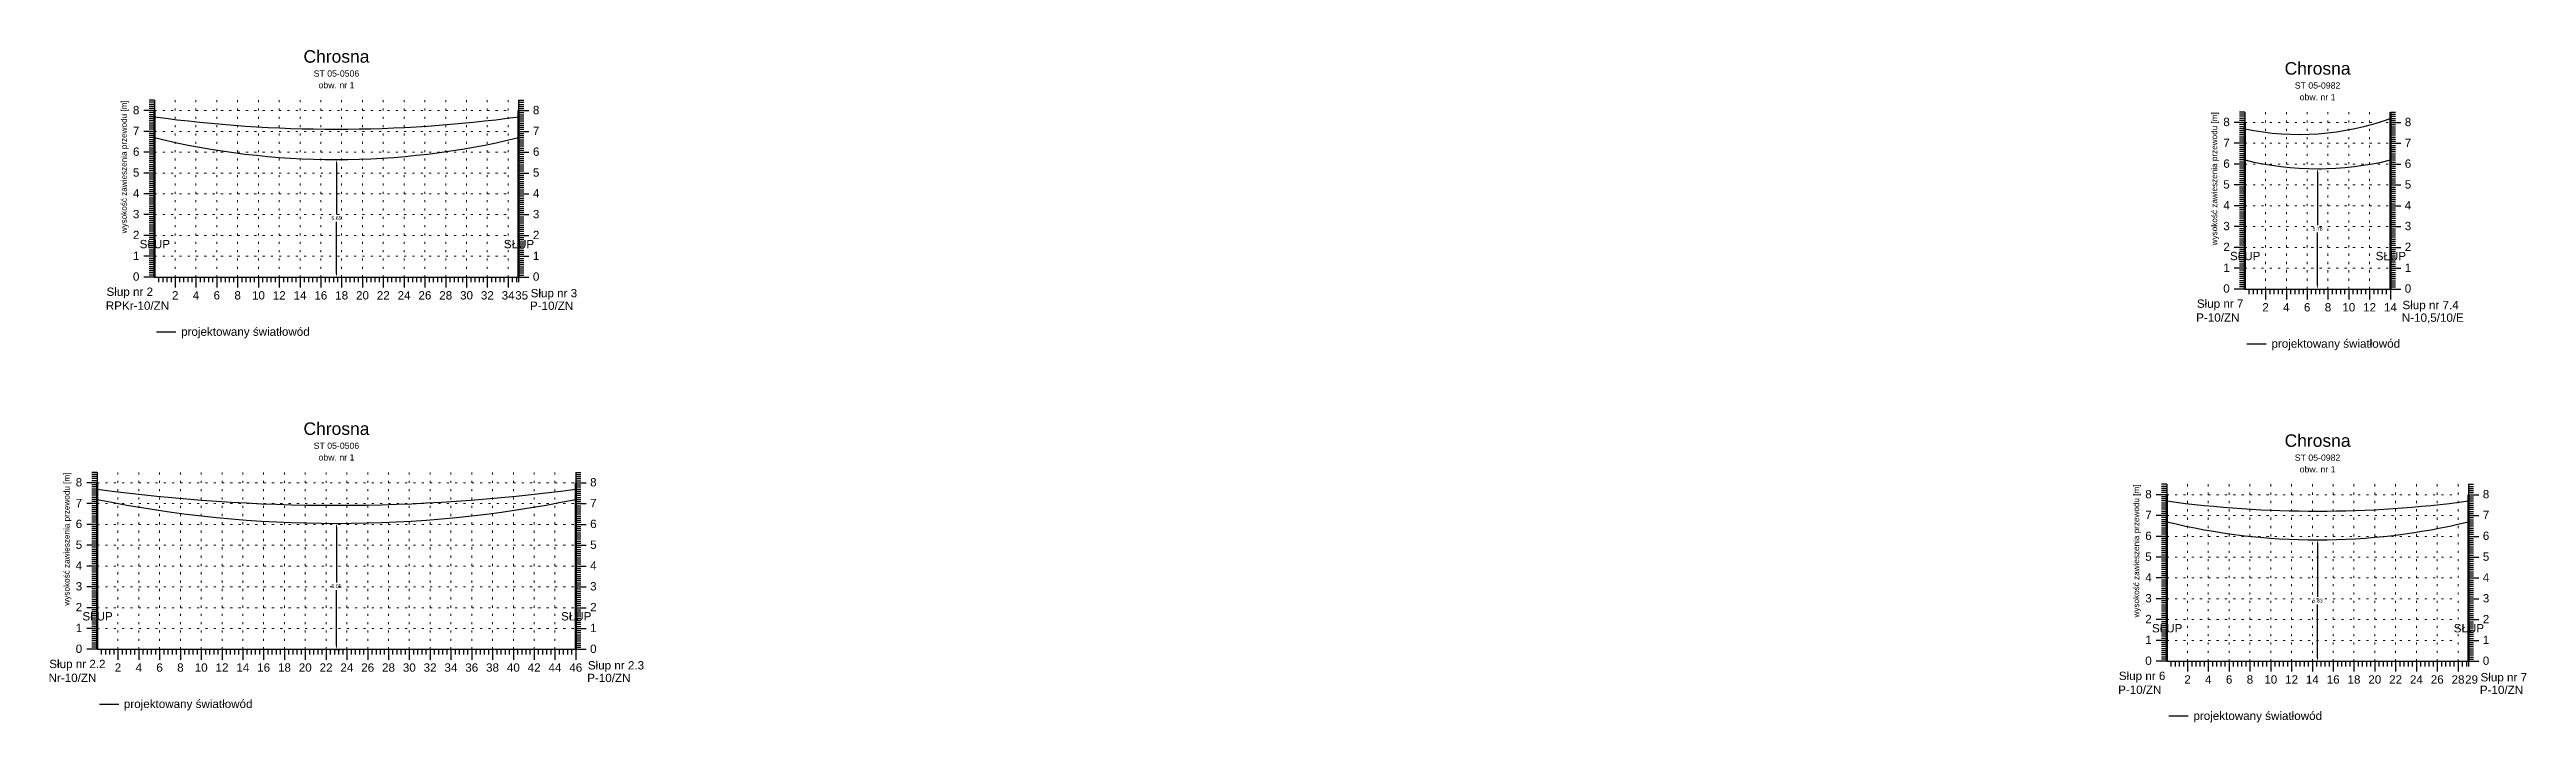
# Model space of a CAD drawing. Header units: inches. Extents: x -871 to 330, y 1326 to 1364.
# Drawn here: x -682.3 to -563.3, y 1330.6 to 1363 of the extents above; entities that cross this region are included whole.
import ezdxf
from ezdxf.enums import TextEntityAlignment as Align

# ---------------------------------------------------------------- set-up
doc = ezdxf.new("R2010")
doc.units = ezdxf.units.IN
doc.header["$MEASUREMENT"] = 0
doc.linetypes.add('ACAD_ISO07W100', pattern=[3, 0, -3])
doc.layers.add('ramka', color=7, linetype='Continuous', plot=False)
doc.styles.get("Standard").update_dxf_attribs({"font": 'arial.ttf'})
doc.dimstyles.get("Standard").update_dxf_attribs({"dimtxt": 0.25, "dimasz": 0.18, "dimexe": 0.18, "dimexo": 0.0625, "dimgap": -0.09, "dimtad": 0, "dimtih": 1, "dimtoh": 1, "dimzin": 0, "dimdsep": 46, "dimtxsty": 'Standard', "dimcen": 0.09, "dimadec": 0, "dimazin": 0, "dimtfac": 1, "dimtofl": 0, "dimtmove": 0, "dimatfit": 3, "dimfxl": 1, "dimtolj": 1, "dimtzin": 0, "dimarcsym": 0})

msp = doc.modelspace()

# ---------------------------------------------------------------- texts
for s, height, p in [('Chrosna', 0.6, (-668.562, 1362.332)), ('ST 05-0506', 0.3, (-668.562, 1361.662)), ('Chrosna', 0.6, (-573.361, 1361.759)), ('obw. nr 1', 0.3, (-668.562, 1361.102)), ('ST 05-0982', 0.3, (-573.361, 1361.089)), ('obw. nr 1', 0.3, (-573.361, 1360.529)), ('2', 0.4, (-676.312, 1350.956)), ('4', 0.4, (-675.312, 1350.956)), ('6', 0.4, (-674.312, 1350.956)), ('8', 0.4, (-673.312, 1350.956)), ('10', 0.4, (-672.312, 1350.956)), ('12', 0.4, (-671.312, 1350.956)), ('14', 0.4, (-670.312, 1350.956)), ('16', 0.4, (-669.312, 1350.956)), ('18', 0.4, (-668.312, 1350.956)), ('20', 0.4, (-667.312, 1350.956)), ('22', 0.4, (-666.312, 1350.956)), ('24', 0.4, (-665.312, 1350.956)), ('26', 0.4, (-664.312, 1350.956)), ('28', 0.4, (-663.312, 1350.956)), ('30', 0.4, (-662.312, 1350.956)), ('32', 0.4, (-661.312, 1350.956)), ('34', 0.4, (-660.312, 1350.956)), ('35', 0.4, (-659.662, 1350.956)), ('2', 0.4, (-575.861, 1350.383)), ('4', 0.4, (-574.861, 1350.383)), ('6', 0.4, (-573.861, 1350.383)), ('8', 0.4, (-572.861, 1350.383)), ('10', 0.4, (-571.861, 1350.383)), ('12', 0.4, (-570.861, 1350.383)), ('14', 0.4, (-569.861, 1350.383)), ('Chrosna', 0.6, (-668.562, 1344.452)), ('ST 05-0506', 0.3, (-668.562, 1343.782)), ('Chrosna', 0.6, (-573.361, 1343.879)), ('obw. nr 1', 0.3, (-668.562, 1343.222)), ('ST 05-0982', 0.3, (-573.361, 1343.209)), ('obw. nr 1', 0.3, (-573.361, 1342.649)), ('2', 0.4, (-679.062, 1333.076)), ('4', 0.4, (-678.062, 1333.076)), ('6', 0.4, (-677.062, 1333.076)), ('8', 0.4, (-676.062, 1333.076)), ('10', 0.4, (-675.062, 1333.076)), ('12', 0.4, (-674.062, 1333.076)), ('14', 0.4, (-673.062, 1333.076)), ('16', 0.4, (-672.062, 1333.076)), ('18', 0.4, (-671.062, 1333.076)), ('20', 0.4, (-670.062, 1333.076)), ('22', 0.4, (-669.062, 1333.076)), ('24', 0.4, (-668.062, 1333.076)), ('26', 0.4, (-667.062, 1333.076)), ('28', 0.4, (-666.062, 1333.076)), ('30', 0.4, (-665.062, 1333.076)), ('32', 0.4, (-664.062, 1333.076)), ('34', 0.4, (-663.062, 1333.076)), ('36', 0.4, (-662.062, 1333.076)), ('38', 0.4, (-661.062, 1333.076)), ('40', 0.4, (-660.062, 1333.076)), ('42', 0.4, (-659.062, 1333.076)), ('44', 0.4, (-658.062, 1333.076)), ('46', 0.4, (-657.062, 1333.076)), ('2', 0.4, (-579.611, 1332.503)), ('4', 0.4, (-578.611, 1332.503)), ('6', 0.4, (-577.611, 1332.503)), ('8', 0.4, (-576.611, 1332.503)), ('10', 0.4, (-575.611, 1332.503)), ('12', 0.4, (-574.611, 1332.503)), ('14', 0.4, (-573.611, 1332.503)), ('16', 0.4, (-572.611, 1332.503)), ('18', 0.4, (-571.611, 1332.503)), ('20', 0.4, (-570.611, 1332.503)), ('22', 0.4, (-569.611, 1332.503)), ('24', 0.4, (-568.611, 1332.503)), ('26', 0.4, (-567.611, 1332.503)), ('28', 0.4, (-566.611, 1332.503)), ('29', 0.4, (-565.961, 1332.503))]:
    msp.add_text(s, height=height).set_placement(p, align=Align.CENTER)
for s, p in [('8', (-678.032, 1359.858)), ('8', (-577.581, 1359.285)), ('7', (-678.032, 1358.858)), ('6', (-678.032, 1357.858)), ('7', (-577.581, 1358.285)), ('5', (-678.032, 1356.858)), ('6', (-577.581, 1357.285)), ('4', (-678.032, 1355.858)), ('5', (-577.581, 1356.285)), ('3', (-678.032, 1354.858)), ('4', (-577.581, 1355.285)), ('3', (-577.581, 1354.285)), ('2', (-678.032, 1353.858)), ('2', (-577.581, 1353.285)), ('0', (-678.032, 1351.858)), ('1', (-678.032, 1352.858)), ('1', (-577.581, 1352.285)), ('0', (-577.581, 1351.285)), ('8', (-680.782, 1341.978)), ('8', (-581.331, 1341.405)), ('7', (-680.782, 1340.978)), ('6', (-680.782, 1339.978)), ('7', (-581.331, 1340.405)), ('5', (-680.782, 1338.978)), ('6', (-581.331, 1339.405)), ('4', (-680.782, 1337.978)), ('5', (-581.331, 1338.405)), ('3', (-680.782, 1336.978)), ('4', (-581.331, 1337.405)), ('3', (-581.331, 1336.405)), ('2', (-680.782, 1335.978)), ('2', (-581.331, 1335.405)), ('0', (-680.782, 1333.978)), ('1', (-680.782, 1334.978)), ('1', (-581.331, 1334.405)), ('0', (-581.331, 1333.405))]:
    msp.add_text(s, height=0.4).set_placement(p, align=Align.RIGHT)
for s, p in [('8', (-659.122, 1359.858)), ('8', (-569.171, 1359.285)), ('7', (-659.122, 1358.858)), ('6', (-659.122, 1357.858)), ('7', (-569.171, 1358.285)), ('5', (-659.122, 1356.858)), ('6', (-569.171, 1357.285)), ('4', (-659.122, 1355.858)), ('5', (-569.171, 1356.285)), ('3', (-659.122, 1354.858)), ('4', (-569.171, 1355.285)), ('3', (-569.171, 1354.285)), ('2', (-659.122, 1353.858)), ('2', (-569.171, 1353.285)), ('0', (-659.122, 1351.858)), ('1', (-659.122, 1352.858)), ('1', (-569.171, 1352.285)), ('Słup nr 2', (-679.612, 1351.13)), ('Słup nr 3', (-659.232, 1351.063)), ('Słup nr 7', (-579.161, 1350.557)), ('0', (-569.171, 1351.285)), ('RPKr-10/ZN', (-679.646, 1350.463)), ('P-10/ZN', (-659.263, 1350.458)), ('P-10/ZN', (-579.195, 1349.89)), ('N-10,5/10/E', (-569.312, 1349.885)), ('Słup nr 7.4', (-569.281, 1350.49)), ('projektowany światłowód', (-676.027, 1349.212)), ('projektowany światłowód', (-575.576, 1348.639)), ('8', (-656.372, 1341.978)), ('8', (-565.421, 1341.405)), ('7', (-656.372, 1340.978)), ('6', (-656.372, 1339.978)), ('7', (-565.421, 1340.405)), ('5', (-656.372, 1338.978)), ('6', (-565.421, 1339.405)), ('4', (-656.372, 1337.978)), ('5', (-565.421, 1338.405)), ('3', (-656.372, 1336.978)), ('4', (-565.421, 1337.405)), ('3', (-565.421, 1336.405)), ('2', (-656.372, 1335.978)), ('2', (-565.421, 1335.405)), ('0', (-656.372, 1333.978)), ('1', (-656.372, 1334.978)), ('1', (-565.421, 1334.405)), ('Słup nr 2.2', (-682.362, 1333.25)), ('Słup nr 2.3', (-656.482, 1333.183)), ('0', (-565.421, 1333.405)), ('Nr-10/ZN', (-682.396, 1332.583)), ('P-10/ZN', (-656.513, 1332.578)), ('P-10/ZN', (-582.945, 1332.01)), ('Słup nr 6', (-582.911, 1332.677)), ('P-10/ZN', (-565.562, 1332.005)), ('Słup nr 7', (-565.531, 1332.61)), ('projektowany światłowód', (-678.777, 1331.332)), ('projektowany światłowód', (-579.326, 1330.759))]:
    msp.add_text(s, height=0.4).set_placement(p)
at = {"char_height": 0.28, "width": 9.28, "attachment_point": 1, "rotation": 90}
for insert in [(-678.915, 1354.134), (-578.464, 1353.561), (-681.665, 1336.254), (-582.214, 1335.681)]:
    msp.add_mtext('wysokość zawieszenia przewodu [m]', dxfattribs=dict(at, insert=insert))
at = {"char_height": 0.4, "width": 1.537, "attachment_point": 1}
for insert in [(-678.02, 1353.818), (-660.52, 1353.818), (-577.569, 1353.245), (-570.569, 1353.245), (-680.77, 1335.938), (-657.77, 1335.938), (-581.319, 1335.365), (-566.819, 1335.365)]:
    msp.add_mtext('SŁUP', dxfattribs=dict(at, insert=insert))

# ---------------------------------------------------------------- blocks, each defined once
blk = doc.blocks.new('*D5')
at = {"color": 0, "lineweight": -2}
for p, q in [((-668.56, 1357.5), (-668.56, 1355.04)), ((-668.51, 1357.68), (-668.38, 1357.68)), ((-668.56, 1352.21), (-668.56, 1354.68)), ((-668.66, 1352.03), (-668.38, 1352.03))]:
    blk.add_line(p, q, dxfattribs=at)
at = {"color": 0}
for points in [[(-668.53, 1357.5), (-668.59, 1357.5), (-668.56, 1357.68)], [(-668.53, 1352.21), (-668.59, 1352.21), (-668.56, 1352.03)]]:
    blk.add_solid(points, dxfattribs=at)
at = {"layer": 'Defpoints', "color": 0}
for p in [(-668.57, 1357.68), (-668.72, 1352.03), (-668.56, 1352.03)]:
    blk.add_point(p, dxfattribs=at)
at = {"color": 0, "lineweight": 25, "insert": (-668.56, 1354.86), "char_height": 0.18, "attachment_point": 5}
blk.add_mtext('\\A1;5.65', dxfattribs=at)
blk = doc.blocks.new('*D6')
at = {"color": 0, "lineweight": -2}
for p, q in [((-668.56, 1340.02), (-668.56, 1337.36)), ((-668.51, 1340.2), (-668.38, 1340.2)), ((-668.56, 1334.33), (-668.56, 1337)), ((-668.66, 1334.15), (-668.38, 1334.15))]:
    blk.add_line(p, q, dxfattribs=at)
at = {"color": 0}
for points in [[(-668.53, 1340.02), (-668.59, 1340.02), (-668.56, 1340.2)], [(-668.53, 1334.33), (-668.59, 1334.33), (-668.56, 1334.15)]]:
    blk.add_solid(points, dxfattribs=at)
at = {"layer": 'Defpoints', "color": 0}
for p in [(-668.57, 1340.2), (-668.72, 1334.15), (-668.56, 1334.15)]:
    blk.add_point(p, dxfattribs=at)
at = {"color": 0, "lineweight": 25, "insert": (-668.56, 1337.18), "char_height": 0.18, "attachment_point": 5}
blk.add_mtext('\\A1;6.05', dxfattribs=at)
blk = doc.blocks.new('*D7')
at = {"color": 0, "lineweight": -2}
for p, q in [((-573.36, 1357.06), (-573.36, 1354.53)), ((-573.31, 1357.24), (-573.18, 1357.24)), ((-573.36, 1351.64), (-573.36, 1354.17)), ((-573.46, 1351.46), (-573.18, 1351.46))]:
    blk.add_line(p, q, dxfattribs=at)
at = {"color": 0}
for points in [[(-573.33, 1357.06), (-573.39, 1357.06), (-573.36, 1357.24)], [(-573.33, 1351.64), (-573.39, 1351.64), (-573.36, 1351.46)]]:
    blk.add_solid(points, dxfattribs=at)
at = {"layer": 'Defpoints', "color": 0}
for p in [(-573.37, 1357.24), (-573.52, 1351.46), (-573.36, 1351.46)]:
    blk.add_point(p, dxfattribs=at)
at = {"color": 0, "lineweight": 25, "insert": (-573.36, 1354.35), "char_height": 0.18, "attachment_point": 5}
blk.add_mtext('\\A1;5.78', dxfattribs=at)
blk = doc.blocks.new('*D8')
at = {"color": 0, "lineweight": -2}
for p, q in [((-573.36, 1339.23), (-573.36, 1336.67)), ((-573.31, 1339.41), (-573.18, 1339.41)), ((-573.36, 1333.76), (-573.36, 1336.31)), ((-573.46, 1333.58), (-573.18, 1333.58))]:
    blk.add_line(p, q, dxfattribs=at)
at = {"color": 0}
for points in [[(-573.33, 1339.23), (-573.39, 1339.23), (-573.36, 1339.41)], [(-573.33, 1333.76), (-573.39, 1333.76), (-573.36, 1333.58)]]:
    blk.add_solid(points, dxfattribs=at)
at = {"layer": 'Defpoints', "color": 0}
for p in [(-573.37, 1339.41), (-573.52, 1333.58), (-573.36, 1333.58)]:
    blk.add_point(p, dxfattribs=at)
at = {"color": 0, "lineweight": 25, "insert": (-573.36, 1336.49), "char_height": 0.18, "attachment_point": 5}
blk.add_mtext('\\A1;5.83', dxfattribs=at)

# ---------------------------------------------------------------- dimensions: what is measured, and where the dimension line sits
at = {"lineweight": 25}
for base, p1, p2, text, picture, middle in [((-668.562, 1352.032), (-668.57, 1357.682), (-668.72, 1352.032), '5.65', '*D5', (-668.562, 1354.857)), ((-573.361, 1351.459), (-573.369, 1357.239), (-573.519, 1351.459), '5.78', '*D7', (-573.361, 1354.349)), ((-668.562, 1334.152), (-668.57, 1340.202), (-668.72, 1334.152), '6.05', '*D6', (-668.562, 1337.177)), ((-573.361, 1333.579), (-573.369, 1339.409), (-573.519, 1333.579), '5.83', '*D8', (-573.361, 1336.494))]:
    dim = msp.add_linear_dim(base=base, p1=p1, p2=p2, angle=90, text=text, dimstyle='Standard', dxfattribs=at)
    dim.commit()
    dim.dimension.update_dxf_attribs({"geometry": picture, "text_midpoint": middle})

# ---------------------------------------------------------------- linework, layer by layer
for p, q in [((-677.312, 1360.532), (-677.562, 1360.532)), ((-677.312, 1360.532), (-677.312, 1352.032)), ((-659.812, 1360.532), (-659.812, 1352.032)), ((-659.812, 1360.532), (-659.562, 1360.532)), ((-677.312, 1360.032), (-677.812, 1360.032)), ((-677.312, 1360.432), (-677.562, 1360.432)), ((-677.312, 1360.332), (-677.562, 1360.332)), ((-677.312, 1360.232), (-677.562, 1360.232)), ((-677.312, 1360.132), (-677.562, 1360.132)), ((-677.312, 1359.932), (-677.562, 1359.932)), ((-677.312, 1359.832), (-677.562, 1359.832)), ((-677.312, 1359.732), (-677.562, 1359.732)), ((-677.312, 1359.632), (-677.562, 1359.632)), ((-677.312, 1359.532), (-677.562, 1359.532)), ((-677.312, 1359.432), (-677.562, 1359.432)), ((-677.312, 1359.332), (-677.562, 1359.332)), ((-659.812, 1360.432), (-659.562, 1360.432)), ((-659.812, 1360.332), (-659.562, 1360.332)), ((-659.812, 1360.232), (-659.562, 1360.232)), ((-659.812, 1360.132), (-659.562, 1360.132)), ((-659.812, 1360.032), (-659.312, 1360.032)), ((-659.812, 1359.932), (-659.562, 1359.932)), ((-659.812, 1359.832), (-659.562, 1359.832)), ((-659.812, 1359.732), (-659.562, 1359.732)), ((-659.812, 1359.632), (-659.562, 1359.632)), ((-659.812, 1359.532), (-659.562, 1359.532)), ((-659.812, 1359.432), (-659.562, 1359.432)), ((-659.812, 1359.332), (-659.562, 1359.332)), ((-576.861, 1359.459), (-577.361, 1359.459)), ((-576.861, 1359.959), (-577.111, 1359.959)), ((-576.861, 1359.859), (-577.111, 1359.859)), ((-576.861, 1359.759), (-577.111, 1359.759)), ((-576.861, 1359.659), (-577.111, 1359.659)), ((-576.861, 1359.559), (-577.111, 1359.559)), ((-576.861, 1359.359), (-577.111, 1359.359)), ((-576.861, 1359.959), (-576.861, 1351.459)), ((-569.861, 1359.959), (-569.861, 1351.459)), ((-569.861, 1359.959), (-569.611, 1359.959)), ((-569.861, 1359.859), (-569.611, 1359.859)), ((-569.861, 1359.759), (-569.611, 1359.759)), ((-569.861, 1359.659), (-569.611, 1359.659)), ((-569.861, 1359.559), (-569.611, 1359.559)), ((-569.861, 1359.459), (-569.361, 1359.459)), ((-569.861, 1359.359), (-569.611, 1359.359)), ((-677.312, 1359.032), (-677.812, 1359.032)), ((-677.312, 1359.232), (-677.562, 1359.232)), ((-677.312, 1359.132), (-677.562, 1359.132)), ((-677.312, 1358.932), (-677.562, 1358.932)), ((-677.312, 1358.832), (-677.562, 1358.832)), ((-677.312, 1358.732), (-677.562, 1358.732)), ((-677.312, 1358.632), (-677.562, 1358.632)), ((-677.312, 1358.532), (-677.562, 1358.532)), ((-677.312, 1358.432), (-677.562, 1358.432)), ((-677.312, 1358.332), (-677.562, 1358.332)), ((-677.312, 1358.232), (-677.562, 1358.232)), ((-677.312, 1358.132), (-677.562, 1358.132)), ((-659.812, 1359.232), (-659.562, 1359.232)), ((-659.812, 1359.132), (-659.562, 1359.132)), ((-659.812, 1359.032), (-659.312, 1359.032)), ((-659.812, 1358.932), (-659.562, 1358.932)), ((-659.812, 1358.832), (-659.562, 1358.832)), ((-659.812, 1358.732), (-659.562, 1358.732)), ((-659.812, 1358.632), (-659.562, 1358.632)), ((-659.812, 1358.532), (-659.562, 1358.532)), ((-659.812, 1358.432), (-659.562, 1358.432)), ((-659.812, 1358.332), (-659.562, 1358.332)), ((-659.812, 1358.232), (-659.562, 1358.232)), ((-659.812, 1358.132), (-659.562, 1358.132)), ((-576.861, 1358.459), (-577.361, 1358.459)), ((-576.861, 1359.259), (-577.111, 1359.259)), ((-576.861, 1359.159), (-577.111, 1359.159)), ((-576.861, 1359.059), (-577.111, 1359.059)), ((-576.861, 1358.959), (-577.111, 1358.959)), ((-576.861, 1358.859), (-577.111, 1358.859)), ((-576.861, 1358.759), (-577.111, 1358.759)), ((-576.861, 1358.659), (-577.111, 1358.659)), ((-576.861, 1358.559), (-577.111, 1358.559)), ((-576.861, 1358.359), (-577.111, 1358.359)), ((-576.861, 1358.259), (-577.111, 1358.259)), ((-576.861, 1358.159), (-577.111, 1358.159)), ((-569.861, 1359.259), (-569.611, 1359.259)), ((-569.861, 1359.159), (-569.611, 1359.159)), ((-569.861, 1359.059), (-569.611, 1359.059)), ((-569.861, 1358.959), (-569.611, 1358.959)), ((-569.861, 1358.859), (-569.611, 1358.859)), ((-569.861, 1358.759), (-569.611, 1358.759)), ((-569.861, 1358.659), (-569.611, 1358.659)), ((-569.861, 1358.559), (-569.611, 1358.559)), ((-569.861, 1358.459), (-569.361, 1358.459)), ((-569.861, 1358.359), (-569.611, 1358.359)), ((-569.861, 1358.259), (-569.611, 1358.259)), ((-569.861, 1358.159), (-569.611, 1358.159)), ((-677.312, 1358.032), (-677.812, 1358.032)), ((-677.312, 1357.032), (-677.812, 1357.032)), ((-677.312, 1357.932), (-677.562, 1357.932)), ((-677.312, 1357.832), (-677.562, 1357.832)), ((-677.312, 1357.732), (-677.562, 1357.732)), ((-677.312, 1357.632), (-677.562, 1357.632)), ((-677.312, 1357.532), (-677.562, 1357.532)), ((-677.312, 1357.432), (-677.562, 1357.432)), ((-677.312, 1357.332), (-677.562, 1357.332)), ((-677.312, 1357.232), (-677.562, 1357.232)), ((-677.312, 1357.132), (-677.562, 1357.132)), ((-677.312, 1356.932), (-677.562, 1356.932)), ((-659.812, 1358.032), (-659.312, 1358.032)), ((-659.812, 1357.932), (-659.562, 1357.932)), ((-659.812, 1357.832), (-659.562, 1357.832)), ((-659.812, 1357.732), (-659.562, 1357.732)), ((-659.812, 1357.632), (-659.562, 1357.632)), ((-659.812, 1357.532), (-659.562, 1357.532)), ((-659.812, 1357.432), (-659.562, 1357.432)), ((-659.812, 1357.332), (-659.562, 1357.332)), ((-659.812, 1357.232), (-659.562, 1357.232)), ((-659.812, 1357.132), (-659.562, 1357.132)), ((-659.812, 1357.032), (-659.312, 1357.032)), ((-659.812, 1356.932), (-659.562, 1356.932)), ((-576.861, 1357.459), (-577.361, 1357.459)), ((-576.861, 1358.059), (-577.111, 1358.059)), ((-576.861, 1357.959), (-577.111, 1357.959)), ((-576.861, 1357.859), (-577.111, 1357.859)), ((-576.861, 1357.759), (-577.111, 1357.759)), ((-576.861, 1357.659), (-577.111, 1357.659)), ((-576.861, 1357.559), (-577.111, 1357.559)), ((-576.861, 1357.359), (-577.111, 1357.359)), ((-576.861, 1357.259), (-577.111, 1357.259)), ((-576.861, 1357.159), (-577.111, 1357.159)), ((-576.861, 1357.059), (-577.111, 1357.059)), ((-576.861, 1356.959), (-577.111, 1356.959)), ((-569.861, 1358.059), (-569.611, 1358.059)), ((-569.861, 1357.959), (-569.611, 1357.959)), ((-569.861, 1357.859), (-569.611, 1357.859)), ((-569.861, 1357.759), (-569.611, 1357.759)), ((-569.861, 1357.659), (-569.611, 1357.659)), ((-569.861, 1357.559), (-569.611, 1357.559)), ((-569.861, 1357.459), (-569.361, 1357.459)), ((-569.861, 1357.359), (-569.611, 1357.359)), ((-569.861, 1357.259), (-569.611, 1357.259)), ((-569.861, 1357.159), (-569.611, 1357.159)), ((-569.861, 1357.059), (-569.611, 1357.059)), ((-569.861, 1356.959), (-569.611, 1356.959)), ((-677.312, 1356.032), (-677.812, 1356.032)), ((-677.312, 1356.832), (-677.562, 1356.832)), ((-677.312, 1356.732), (-677.562, 1356.732)), ((-677.312, 1356.632), (-677.562, 1356.632)), ((-677.312, 1356.532), (-677.562, 1356.532)), ((-677.312, 1356.432), (-677.562, 1356.432)), ((-677.312, 1356.332), (-677.562, 1356.332)), ((-677.312, 1356.232), (-677.562, 1356.232)), ((-677.312, 1356.132), (-677.562, 1356.132)), ((-677.312, 1355.932), (-677.562, 1355.932)), ((-677.312, 1355.832), (-677.562, 1355.832)), ((-677.312, 1355.732), (-677.562, 1355.732)), ((-659.812, 1356.832), (-659.562, 1356.832)), ((-659.812, 1356.732), (-659.562, 1356.732)), ((-659.812, 1356.632), (-659.562, 1356.632)), ((-659.812, 1356.532), (-659.562, 1356.532)), ((-659.812, 1356.432), (-659.562, 1356.432)), ((-659.812, 1356.332), (-659.562, 1356.332)), ((-659.812, 1356.232), (-659.562, 1356.232)), ((-659.812, 1356.132), (-659.562, 1356.132)), ((-659.812, 1356.032), (-659.312, 1356.032)), ((-659.812, 1355.932), (-659.562, 1355.932)), ((-659.812, 1355.832), (-659.562, 1355.832)), ((-659.812, 1355.732), (-659.562, 1355.732)), ((-576.861, 1356.459), (-577.361, 1356.459)), ((-576.861, 1356.859), (-577.111, 1356.859)), ((-576.861, 1356.759), (-577.111, 1356.759)), ((-576.861, 1356.659), (-577.111, 1356.659)), ((-576.861, 1356.559), (-577.111, 1356.559)), ((-576.861, 1356.359), (-577.111, 1356.359)), ((-576.861, 1356.259), (-577.111, 1356.259)), ((-576.861, 1356.159), (-577.111, 1356.159)), ((-576.861, 1356.059), (-577.111, 1356.059)), ((-576.861, 1355.959), (-577.111, 1355.959)), ((-576.861, 1355.859), (-577.111, 1355.859)), ((-576.861, 1355.759), (-577.111, 1355.759)), ((-569.861, 1356.859), (-569.611, 1356.859)), ((-569.861, 1356.759), (-569.611, 1356.759)), ((-569.861, 1356.659), (-569.611, 1356.659)), ((-569.861, 1356.559), (-569.611, 1356.559)), ((-569.861, 1356.459), (-569.361, 1356.459)), ((-569.861, 1356.359), (-569.611, 1356.359)), ((-569.861, 1356.259), (-569.611, 1356.259)), ((-569.861, 1356.159), (-569.611, 1356.159)), ((-569.861, 1356.059), (-569.611, 1356.059)), ((-569.861, 1355.959), (-569.611, 1355.959)), ((-569.861, 1355.859), (-569.611, 1355.859)), ((-569.861, 1355.759), (-569.611, 1355.759)), ((-677.312, 1355.032), (-677.812, 1355.032)), ((-677.312, 1355.632), (-677.562, 1355.632)), ((-677.312, 1355.532), (-677.562, 1355.532)), ((-677.312, 1355.432), (-677.562, 1355.432)), ((-677.312, 1355.332), (-677.562, 1355.332)), ((-677.312, 1355.232), (-677.562, 1355.232)), ((-677.312, 1355.132), (-677.562, 1355.132)), ((-677.312, 1354.932), (-677.562, 1354.932)), ((-677.312, 1354.832), (-677.562, 1354.832)), ((-677.312, 1354.732), (-677.562, 1354.732)), ((-677.312, 1354.632), (-677.562, 1354.632)), ((-677.312, 1354.532), (-677.562, 1354.532)), ((-659.812, 1355.632), (-659.562, 1355.632)), ((-659.812, 1355.532), (-659.562, 1355.532)), ((-659.812, 1355.432), (-659.562, 1355.432)), ((-659.812, 1355.332), (-659.562, 1355.332)), ((-659.812, 1355.232), (-659.562, 1355.232)), ((-659.812, 1355.132), (-659.562, 1355.132)), ((-659.812, 1355.032), (-659.312, 1355.032)), ((-659.812, 1354.932), (-659.562, 1354.932)), ((-659.812, 1354.832), (-659.562, 1354.832)), ((-659.812, 1354.732), (-659.562, 1354.732)), ((-659.812, 1354.632), (-659.562, 1354.632)), ((-659.812, 1354.532), (-659.562, 1354.532)), ((-576.861, 1355.459), (-577.361, 1355.459)), ((-576.861, 1355.659), (-577.111, 1355.659)), ((-576.861, 1355.559), (-577.111, 1355.559)), ((-576.861, 1355.359), (-577.111, 1355.359)), ((-576.861, 1355.259), (-577.111, 1355.259)), ((-576.861, 1355.159), (-577.111, 1355.159)), ((-576.861, 1355.059), (-577.111, 1355.059)), ((-576.861, 1354.959), (-577.111, 1354.959)), ((-576.861, 1354.859), (-577.111, 1354.859)), ((-576.861, 1354.759), (-577.111, 1354.759)), ((-576.861, 1354.659), (-577.111, 1354.659)), ((-576.861, 1354.559), (-577.111, 1354.559)), ((-569.861, 1355.659), (-569.611, 1355.659)), ((-569.861, 1355.559), (-569.611, 1355.559)), ((-569.861, 1355.459), (-569.361, 1355.459)), ((-569.861, 1355.359), (-569.611, 1355.359)), ((-569.861, 1355.259), (-569.611, 1355.259)), ((-569.861, 1355.159), (-569.611, 1355.159)), ((-569.861, 1355.059), (-569.611, 1355.059)), ((-569.861, 1354.959), (-569.611, 1354.959)), ((-569.861, 1354.859), (-569.611, 1354.859)), ((-569.861, 1354.759), (-569.611, 1354.759)), ((-569.861, 1354.659), (-569.611, 1354.659)), ((-569.861, 1354.559), (-569.611, 1354.559)), ((-677.312, 1354.032), (-677.812, 1354.032)), ((-677.312, 1354.432), (-677.562, 1354.432)), ((-677.312, 1354.332), (-677.562, 1354.332)), ((-677.312, 1354.232), (-677.562, 1354.232)), ((-677.312, 1354.132), (-677.562, 1354.132)), ((-677.312, 1353.932), (-677.562, 1353.932)), ((-677.312, 1353.832), (-677.562, 1353.832)), ((-677.312, 1353.732), (-677.562, 1353.732)), ((-677.312, 1353.632), (-677.562, 1353.632)), ((-677.312, 1353.532), (-677.562, 1353.532)), ((-677.312, 1353.432), (-677.562, 1353.432)), ((-659.812, 1354.432), (-659.562, 1354.432)), ((-659.812, 1354.332), (-659.562, 1354.332)), ((-659.812, 1354.232), (-659.562, 1354.232)), ((-659.812, 1354.132), (-659.562, 1354.132)), ((-659.812, 1354.032), (-659.312, 1354.032)), ((-659.812, 1353.932), (-659.562, 1353.932)), ((-659.812, 1353.832), (-659.562, 1353.832)), ((-659.812, 1353.732), (-659.562, 1353.732)), ((-659.812, 1353.632), (-659.562, 1353.632)), ((-659.812, 1353.532), (-659.562, 1353.532)), ((-659.812, 1353.432), (-659.562, 1353.432)), ((-576.861, 1354.459), (-577.361, 1354.459)), ((-576.861, 1353.459), (-577.361, 1353.459)), ((-576.861, 1354.359), (-577.111, 1354.359)), ((-576.861, 1354.259), (-577.111, 1354.259)), ((-576.861, 1354.159), (-577.111, 1354.159)), ((-576.861, 1354.059), (-577.111, 1354.059)), ((-576.861, 1353.959), (-577.111, 1353.959)), ((-576.861, 1353.859), (-577.111, 1353.859)), ((-576.861, 1353.759), (-577.111, 1353.759)), ((-576.861, 1353.659), (-577.111, 1353.659)), ((-576.861, 1353.559), (-577.111, 1353.559)), ((-576.861, 1353.359), (-577.111, 1353.359)), ((-569.861, 1354.459), (-569.361, 1354.459)), ((-569.861, 1354.359), (-569.611, 1354.359)), ((-569.861, 1354.259), (-569.611, 1354.259)), ((-569.861, 1354.159), (-569.611, 1354.159)), ((-569.861, 1354.059), (-569.611, 1354.059)), ((-569.861, 1353.959), (-569.611, 1353.959)), ((-569.861, 1353.859), (-569.611, 1353.859)), ((-569.861, 1353.759), (-569.611, 1353.759)), ((-569.861, 1353.659), (-569.611, 1353.659)), ((-569.861, 1353.559), (-569.611, 1353.559)), ((-569.861, 1353.459), (-569.361, 1353.459)), ((-569.861, 1353.359), (-569.611, 1353.359)), ((-677.312, 1353.032), (-677.812, 1353.032)), ((-677.312, 1353.332), (-677.562, 1353.332)), ((-677.312, 1353.232), (-677.562, 1353.232)), ((-677.312, 1353.132), (-677.562, 1353.132)), ((-677.312, 1352.932), (-677.562, 1352.932)), ((-677.312, 1352.832), (-677.562, 1352.832)), ((-677.312, 1352.732), (-677.562, 1352.732)), ((-677.312, 1352.632), (-677.562, 1352.632)), ((-677.312, 1352.532), (-677.562, 1352.532)), ((-677.312, 1352.432), (-677.562, 1352.432)), ((-677.312, 1352.332), (-677.562, 1352.332)), ((-677.312, 1352.232), (-677.562, 1352.232)), ((-659.812, 1353.332), (-659.562, 1353.332)), ((-659.812, 1353.232), (-659.562, 1353.232)), ((-659.812, 1353.132), (-659.562, 1353.132)), ((-659.812, 1353.032), (-659.312, 1353.032)), ((-659.812, 1352.932), (-659.562, 1352.932)), ((-659.812, 1352.832), (-659.562, 1352.832)), ((-659.812, 1352.732), (-659.562, 1352.732)), ((-659.812, 1352.632), (-659.562, 1352.632)), ((-659.812, 1352.532), (-659.562, 1352.532)), ((-659.812, 1352.432), (-659.562, 1352.432)), ((-659.812, 1352.332), (-659.562, 1352.332)), ((-659.812, 1352.232), (-659.562, 1352.232)), ((-576.861, 1352.459), (-577.361, 1352.459)), ((-576.861, 1353.259), (-577.111, 1353.259)), ((-576.861, 1353.159), (-577.111, 1353.159)), ((-576.861, 1353.059), (-577.111, 1353.059)), ((-576.861, 1352.959), (-577.111, 1352.959)), ((-576.861, 1352.859), (-577.111, 1352.859)), ((-576.861, 1352.759), (-577.111, 1352.759)), ((-576.861, 1352.659), (-577.111, 1352.659)), ((-576.861, 1352.559), (-577.111, 1352.559)), ((-576.861, 1352.359), (-577.111, 1352.359)), ((-576.861, 1352.259), (-577.111, 1352.259)), ((-576.861, 1352.159), (-577.111, 1352.159)), ((-569.861, 1353.259), (-569.611, 1353.259)), ((-569.861, 1353.159), (-569.611, 1353.159)), ((-569.861, 1353.059), (-569.611, 1353.059)), ((-569.861, 1352.959), (-569.611, 1352.959)), ((-569.861, 1352.859), (-569.611, 1352.859)), ((-569.861, 1352.759), (-569.611, 1352.759)), ((-569.861, 1352.659), (-569.611, 1352.659)), ((-569.861, 1352.559), (-569.611, 1352.559)), ((-569.861, 1352.459), (-569.361, 1352.459)), ((-569.861, 1352.359), (-569.611, 1352.359)), ((-569.861, 1352.259), (-569.611, 1352.259)), ((-569.861, 1352.159), (-569.611, 1352.159)), ((-677.312, 1352.032), (-677.812, 1352.032)), ((-677.312, 1352.132), (-677.562, 1352.132)), ((-677.312, 1352.032), (-659.812, 1352.032)), ((-677.112, 1352.032), (-677.112, 1351.782)), ((-676.912, 1352.032), (-676.912, 1351.782)), ((-676.712, 1352.032), (-676.712, 1351.782)), ((-676.512, 1352.032), (-676.512, 1351.782)), ((-676.312, 1352.032), (-676.312, 1351.532)), ((-676.112, 1352.032), (-676.112, 1351.782)), ((-675.912, 1352.032), (-675.912, 1351.782)), ((-675.712, 1352.032), (-675.712, 1351.782)), ((-675.512, 1352.032), (-675.512, 1351.782)), ((-675.312, 1352.032), (-675.312, 1351.532)), ((-675.112, 1352.032), (-675.112, 1351.782)), ((-674.912, 1352.032), (-674.912, 1351.782)), ((-674.712, 1352.032), (-674.712, 1351.782)), ((-674.512, 1352.032), (-674.512, 1351.782)), ((-674.312, 1352.032), (-674.312, 1351.532)), ((-674.112, 1352.032), (-674.112, 1351.782)), ((-673.912, 1352.032), (-673.912, 1351.782)), ((-673.712, 1352.032), (-673.712, 1351.782)), ((-673.512, 1352.032), (-673.512, 1351.782)), ((-673.312, 1352.032), (-673.312, 1351.532)), ((-673.112, 1352.032), (-673.112, 1351.782)), ((-672.912, 1352.032), (-672.912, 1351.782)), ((-672.712, 1352.032), (-672.712, 1351.782)), ((-672.512, 1352.032), (-672.512, 1351.782)), ((-672.312, 1352.032), (-672.312, 1351.532)), ((-672.112, 1352.032), (-672.112, 1351.782)), ((-671.912, 1352.032), (-671.912, 1351.782)), ((-671.712, 1352.032), (-671.712, 1351.782)), ((-671.512, 1352.032), (-671.512, 1351.782)), ((-671.312, 1352.032), (-671.312, 1351.532)), ((-671.112, 1352.032), (-671.112, 1351.782)), ((-670.912, 1352.032), (-670.912, 1351.782)), ((-670.712, 1352.032), (-670.712, 1351.782)), ((-670.512, 1352.032), (-670.512, 1351.782)), ((-670.312, 1352.032), (-670.312, 1351.532)), ((-670.112, 1352.032), (-670.112, 1351.782)), ((-669.912, 1352.032), (-669.912, 1351.782)), ((-669.712, 1352.032), (-669.712, 1351.782)), ((-669.512, 1352.032), (-669.512, 1351.782)), ((-669.312, 1352.032), (-669.312, 1351.532)), ((-669.112, 1352.032), (-669.112, 1351.782)), ((-668.912, 1352.032), (-668.912, 1351.782)), ((-668.712, 1352.032), (-668.712, 1351.782)), ((-668.512, 1352.032), (-668.512, 1351.782)), ((-668.312, 1352.032), (-668.312, 1351.532)), ((-668.112, 1352.032), (-668.112, 1351.782)), ((-667.912, 1352.032), (-667.912, 1351.782)), ((-667.712, 1352.032), (-667.712, 1351.782)), ((-667.512, 1352.032), (-667.512, 1351.782)), ((-667.312, 1352.032), (-667.312, 1351.532)), ((-667.112, 1352.032), (-667.112, 1351.782)), ((-666.912, 1352.032), (-666.912, 1351.782)), ((-666.712, 1352.032), (-666.712, 1351.782)), ((-666.512, 1352.032), (-666.512, 1351.782)), ((-666.312, 1352.032), (-666.312, 1351.532)), ((-666.112, 1352.032), (-666.112, 1351.782)), ((-665.912, 1352.032), (-665.912, 1351.782)), ((-665.712, 1352.032), (-665.712, 1351.782)), ((-665.512, 1352.032), (-665.512, 1351.782)), ((-665.312, 1352.032), (-665.312, 1351.532)), ((-665.112, 1352.032), (-665.112, 1351.782)), ((-664.912, 1352.032), (-664.912, 1351.782)), ((-664.712, 1352.032), (-664.712, 1351.782)), ((-664.512, 1352.032), (-664.512, 1351.782)), ((-664.312, 1352.032), (-664.312, 1351.532)), ((-664.112, 1352.032), (-664.112, 1351.782)), ((-663.912, 1352.032), (-663.912, 1351.782)), ((-663.712, 1352.032), (-663.712, 1351.782)), ((-663.512, 1352.032), (-663.512, 1351.782)), ((-663.312, 1352.032), (-663.312, 1351.532)), ((-663.112, 1352.032), (-663.112, 1351.782)), ((-662.912, 1352.032), (-662.912, 1351.782)), ((-662.712, 1352.032), (-662.712, 1351.782)), ((-662.512, 1352.032), (-662.512, 1351.782)), ((-662.312, 1352.032), (-662.312, 1351.532)), ((-662.112, 1352.032), (-662.112, 1351.782)), ((-661.912, 1352.032), (-661.912, 1351.782)), ((-661.712, 1352.032), (-661.712, 1351.782)), ((-661.512, 1352.032), (-661.512, 1351.782)), ((-661.312, 1352.032), (-661.312, 1351.532)), ((-661.112, 1352.032), (-661.112, 1351.782)), ((-660.912, 1352.032), (-660.912, 1351.782)), ((-660.712, 1352.032), (-660.712, 1351.782)), ((-660.512, 1352.032), (-660.512, 1351.782)), ((-660.312, 1352.032), (-660.312, 1351.532)), ((-660.112, 1352.032), (-660.112, 1351.782)), ((-659.912, 1352.032), (-659.912, 1351.782)), ((-659.812, 1352.132), (-659.562, 1352.132)), ((-659.812, 1352.032), (-659.312, 1352.032)), ((-659.812, 1352.032), (-659.812, 1351.782)), ((-576.861, 1351.459), (-577.361, 1351.459)), ((-576.861, 1352.059), (-577.111, 1352.059)), ((-576.861, 1351.959), (-577.111, 1351.959)), ((-576.861, 1351.859), (-577.111, 1351.859)), ((-576.861, 1351.759), (-577.111, 1351.759)), ((-576.861, 1351.659), (-577.111, 1351.659)), ((-576.861, 1351.559), (-577.111, 1351.559)), ((-576.861, 1351.459), (-569.861, 1351.459)), ((-576.661, 1351.459), (-576.661, 1351.209)), ((-576.461, 1351.459), (-576.461, 1351.209)), ((-576.261, 1351.459), (-576.261, 1351.209)), ((-576.061, 1351.459), (-576.061, 1351.209)), ((-575.861, 1351.459), (-575.861, 1350.959)), ((-575.661, 1351.459), (-575.661, 1351.209)), ((-575.461, 1351.459), (-575.461, 1351.209)), ((-575.261, 1351.459), (-575.261, 1351.209)), ((-575.061, 1351.459), (-575.061, 1351.209)), ((-574.861, 1351.459), (-574.861, 1350.959)), ((-574.661, 1351.459), (-574.661, 1351.209)), ((-574.461, 1351.459), (-574.461, 1351.209)), ((-574.261, 1351.459), (-574.261, 1351.209)), ((-574.061, 1351.459), (-574.061, 1351.209)), ((-573.861, 1351.459), (-573.861, 1350.959)), ((-573.661, 1351.459), (-573.661, 1351.209)), ((-573.461, 1351.459), (-573.461, 1351.209)), ((-573.261, 1351.459), (-573.261, 1351.209)), ((-573.061, 1351.459), (-573.061, 1351.209)), ((-572.861, 1351.459), (-572.861, 1350.959)), ((-572.661, 1351.459), (-572.661, 1351.209)), ((-572.461, 1351.459), (-572.461, 1351.209)), ((-572.261, 1351.459), (-572.261, 1351.209)), ((-572.061, 1351.459), (-572.061, 1351.209)), ((-571.861, 1351.459), (-571.861, 1350.959)), ((-571.661, 1351.459), (-571.661, 1351.209)), ((-571.461, 1351.459), (-571.461, 1351.209)), ((-571.261, 1351.459), (-571.261, 1351.209)), ((-571.061, 1351.459), (-571.061, 1351.209)), ((-570.861, 1351.459), (-570.861, 1350.959)), ((-570.661, 1351.459), (-570.661, 1351.209)), ((-570.461, 1351.459), (-570.461, 1351.209)), ((-570.261, 1351.459), (-570.261, 1351.209)), ((-570.061, 1351.459), (-570.061, 1351.209)), ((-569.861, 1352.059), (-569.611, 1352.059)), ((-569.861, 1351.959), (-569.611, 1351.959)), ((-569.861, 1351.859), (-569.611, 1351.859)), ((-569.861, 1351.759), (-569.611, 1351.759)), ((-569.861, 1351.659), (-569.611, 1351.659)), ((-569.861, 1351.559), (-569.611, 1351.559)), ((-569.861, 1351.459), (-569.361, 1351.459)), ((-569.861, 1351.459), (-569.861, 1350.959)), ((-680.062, 1342.652), (-680.312, 1342.652)), ((-680.062, 1342.652), (-680.062, 1334.152)), ((-657.062, 1342.652), (-657.062, 1334.152)), ((-657.062, 1342.652), (-656.812, 1342.652)), ((-680.062, 1342.152), (-680.562, 1342.152)), ((-680.062, 1342.552), (-680.312, 1342.552)), ((-680.062, 1342.452), (-680.312, 1342.452)), ((-680.062, 1342.352), (-680.312, 1342.352)), ((-680.062, 1342.252), (-680.312, 1342.252)), ((-680.062, 1342.052), (-680.312, 1342.052)), ((-680.062, 1341.952), (-680.312, 1341.952)), ((-680.062, 1341.852), (-680.312, 1341.852)), ((-680.062, 1341.752), (-680.312, 1341.752)), ((-680.062, 1341.652), (-680.312, 1341.652)), ((-680.062, 1341.552), (-680.312, 1341.552)), ((-680.062, 1341.452), (-680.312, 1341.452)), ((-657.062, 1342.552), (-656.812, 1342.552)), ((-657.062, 1342.452), (-656.812, 1342.452)), ((-657.062, 1342.352), (-656.812, 1342.352)), ((-657.062, 1342.252), (-656.812, 1342.252)), ((-657.062, 1342.152), (-656.562, 1342.152)), ((-657.062, 1342.052), (-656.812, 1342.052)), ((-657.062, 1341.952), (-656.812, 1341.952)), ((-657.062, 1341.852), (-656.812, 1341.852)), ((-657.062, 1341.752), (-656.812, 1341.752)), ((-657.062, 1341.652), (-656.812, 1341.652)), ((-657.062, 1341.552), (-656.812, 1341.552)), ((-657.062, 1341.452), (-656.812, 1341.452)), ((-580.611, 1341.579), (-581.111, 1341.579)), ((-580.611, 1342.079), (-580.861, 1342.079)), ((-580.611, 1341.979), (-580.861, 1341.979)), ((-580.611, 1341.879), (-580.861, 1341.879)), ((-580.611, 1341.779), (-580.861, 1341.779)), ((-580.611, 1341.679), (-580.861, 1341.679)), ((-580.611, 1341.479), (-580.861, 1341.479)), ((-580.611, 1342.079), (-580.611, 1333.579)), ((-566.111, 1342.079), (-566.111, 1333.579)), ((-566.111, 1342.079), (-565.861, 1342.079)), ((-566.111, 1341.979), (-565.861, 1341.979)), ((-566.111, 1341.879), (-565.861, 1341.879)), ((-566.111, 1341.779), (-565.861, 1341.779)), ((-566.111, 1341.679), (-565.861, 1341.679)), ((-566.111, 1341.579), (-565.611, 1341.579)), ((-566.111, 1341.479), (-565.861, 1341.479)), ((-680.062, 1341.152), (-680.562, 1341.152)), ((-680.062, 1341.352), (-680.312, 1341.352)), ((-680.062, 1341.252), (-680.312, 1341.252)), ((-680.062, 1341.052), (-680.312, 1341.052)), ((-680.062, 1340.952), (-680.312, 1340.952)), ((-680.062, 1340.852), (-680.312, 1340.852)), ((-680.062, 1340.752), (-680.312, 1340.752)), ((-680.062, 1340.652), (-680.312, 1340.652)), ((-680.062, 1340.552), (-680.312, 1340.552)), ((-680.062, 1340.452), (-680.312, 1340.452)), ((-680.062, 1340.352), (-680.312, 1340.352)), ((-680.062, 1340.252), (-680.312, 1340.252)), ((-657.062, 1341.352), (-656.812, 1341.352)), ((-657.062, 1341.252), (-656.812, 1341.252)), ((-657.062, 1341.152), (-656.562, 1341.152)), ((-657.062, 1341.052), (-656.812, 1341.052)), ((-657.062, 1340.952), (-656.812, 1340.952)), ((-657.062, 1340.852), (-656.812, 1340.852)), ((-657.062, 1340.752), (-656.812, 1340.752)), ((-657.062, 1340.652), (-656.812, 1340.652)), ((-657.062, 1340.552), (-656.812, 1340.552)), ((-657.062, 1340.452), (-656.812, 1340.452)), ((-657.062, 1340.352), (-656.812, 1340.352)), ((-657.062, 1340.252), (-656.812, 1340.252)), ((-580.611, 1340.579), (-581.111, 1340.579)), ((-580.611, 1341.379), (-580.861, 1341.379)), ((-580.611, 1341.279), (-580.861, 1341.279)), ((-580.611, 1341.179), (-580.861, 1341.179)), ((-580.611, 1341.079), (-580.861, 1341.079)), ((-580.611, 1340.979), (-580.861, 1340.979)), ((-580.611, 1340.879), (-580.861, 1340.879)), ((-580.611, 1340.779), (-580.861, 1340.779)), ((-580.611, 1340.679), (-580.861, 1340.679)), ((-580.611, 1340.479), (-580.861, 1340.479)), ((-580.611, 1340.379), (-580.861, 1340.379)), ((-580.611, 1340.279), (-580.861, 1340.279)), ((-566.111, 1341.379), (-565.861, 1341.379)), ((-566.111, 1341.279), (-565.861, 1341.279)), ((-566.111, 1341.179), (-565.861, 1341.179)), ((-566.111, 1341.079), (-565.861, 1341.079)), ((-566.111, 1340.979), (-565.861, 1340.979)), ((-566.111, 1340.879), (-565.861, 1340.879)), ((-566.111, 1340.779), (-565.861, 1340.779)), ((-566.111, 1340.679), (-565.861, 1340.679)), ((-566.111, 1340.579), (-565.611, 1340.579)), ((-566.111, 1340.479), (-565.861, 1340.479)), ((-566.111, 1340.379), (-565.861, 1340.379)), ((-566.111, 1340.279), (-565.861, 1340.279)), ((-680.062, 1340.152), (-680.562, 1340.152)), ((-680.062, 1339.152), (-680.562, 1339.152)), ((-680.062, 1340.052), (-680.312, 1340.052)), ((-680.062, 1339.952), (-680.312, 1339.952)), ((-680.062, 1339.852), (-680.312, 1339.852)), ((-680.062, 1339.752), (-680.312, 1339.752)), ((-680.062, 1339.652), (-680.312, 1339.652)), ((-680.062, 1339.552), (-680.312, 1339.552)), ((-680.062, 1339.452), (-680.312, 1339.452)), ((-680.062, 1339.352), (-680.312, 1339.352)), ((-680.062, 1339.252), (-680.312, 1339.252)), ((-657.062, 1340.152), (-656.562, 1340.152)), ((-657.062, 1340.052), (-656.812, 1340.052)), ((-657.062, 1339.952), (-656.812, 1339.952)), ((-657.062, 1339.852), (-656.812, 1339.852)), ((-657.062, 1339.752), (-656.812, 1339.752)), ((-657.062, 1339.652), (-656.812, 1339.652)), ((-657.062, 1339.552), (-656.812, 1339.552)), ((-657.062, 1339.452), (-656.812, 1339.452)), ((-657.062, 1339.352), (-656.812, 1339.352)), ((-657.062, 1339.252), (-656.812, 1339.252)), ((-657.062, 1339.152), (-656.562, 1339.152)), ((-580.611, 1339.579), (-581.111, 1339.579)), ((-580.611, 1340.179), (-580.861, 1340.179)), ((-580.611, 1340.079), (-580.861, 1340.079)), ((-580.611, 1339.979), (-580.861, 1339.979)), ((-580.611, 1339.879), (-580.861, 1339.879)), ((-580.611, 1339.779), (-580.861, 1339.779)), ((-580.611, 1339.679), (-580.861, 1339.679)), ((-580.611, 1339.479), (-580.861, 1339.479)), ((-580.611, 1339.379), (-580.861, 1339.379)), ((-580.611, 1339.279), (-580.861, 1339.279)), ((-580.611, 1339.179), (-580.861, 1339.179)), ((-580.611, 1339.079), (-580.861, 1339.079)), ((-566.111, 1340.179), (-565.861, 1340.179)), ((-566.111, 1340.079), (-565.861, 1340.079)), ((-566.111, 1339.979), (-565.861, 1339.979)), ((-566.111, 1339.879), (-565.861, 1339.879)), ((-566.111, 1339.779), (-565.861, 1339.779)), ((-566.111, 1339.679), (-565.861, 1339.679)), ((-566.111, 1339.579), (-565.611, 1339.579)), ((-566.111, 1339.479), (-565.861, 1339.479)), ((-566.111, 1339.379), (-565.861, 1339.379)), ((-566.111, 1339.279), (-565.861, 1339.279)), ((-566.111, 1339.179), (-565.861, 1339.179)), ((-566.111, 1339.079), (-565.861, 1339.079)), ((-680.062, 1338.152), (-680.562, 1338.152)), ((-680.062, 1339.052), (-680.312, 1339.052)), ((-680.062, 1338.952), (-680.312, 1338.952)), ((-680.062, 1338.852), (-680.312, 1338.852)), ((-680.062, 1338.752), (-680.312, 1338.752)), ((-680.062, 1338.652), (-680.312, 1338.652)), ((-680.062, 1338.552), (-680.312, 1338.552)), ((-680.062, 1338.452), (-680.312, 1338.452)), ((-680.062, 1338.352), (-680.312, 1338.352)), ((-680.062, 1338.252), (-680.312, 1338.252)), ((-680.062, 1338.052), (-680.312, 1338.052)), ((-680.062, 1337.952), (-680.312, 1337.952)), ((-657.062, 1339.052), (-656.812, 1339.052)), ((-657.062, 1338.952), (-656.812, 1338.952)), ((-657.062, 1338.852), (-656.812, 1338.852)), ((-657.062, 1338.752), (-656.812, 1338.752)), ((-657.062, 1338.652), (-656.812, 1338.652)), ((-657.062, 1338.552), (-656.812, 1338.552)), ((-657.062, 1338.452), (-656.812, 1338.452)), ((-657.062, 1338.352), (-656.812, 1338.352)), ((-657.062, 1338.252), (-656.812, 1338.252)), ((-657.062, 1338.152), (-656.562, 1338.152)), ((-657.062, 1338.052), (-656.812, 1338.052)), ((-657.062, 1337.952), (-656.812, 1337.952)), ((-580.611, 1338.579), (-581.111, 1338.579)), ((-580.611, 1338.979), (-580.861, 1338.979)), ((-580.611, 1338.879), (-580.861, 1338.879)), ((-580.611, 1338.779), (-580.861, 1338.779)), ((-580.611, 1338.679), (-580.861, 1338.679)), ((-580.611, 1338.479), (-580.861, 1338.479)), ((-580.611, 1338.379), (-580.861, 1338.379)), ((-580.611, 1338.279), (-580.861, 1338.279)), ((-580.611, 1338.179), (-580.861, 1338.179)), ((-580.611, 1338.079), (-580.861, 1338.079)), ((-580.611, 1337.979), (-580.861, 1337.979)), ((-580.611, 1337.879), (-580.861, 1337.879)), ((-566.111, 1338.979), (-565.861, 1338.979)), ((-566.111, 1338.879), (-565.861, 1338.879)), ((-566.111, 1338.779), (-565.861, 1338.779)), ((-566.111, 1338.679), (-565.861, 1338.679)), ((-566.111, 1338.579), (-565.611, 1338.579)), ((-566.111, 1338.479), (-565.861, 1338.479)), ((-566.111, 1338.379), (-565.861, 1338.379)), ((-566.111, 1338.279), (-565.861, 1338.279)), ((-566.111, 1338.179), (-565.861, 1338.179)), ((-566.111, 1338.079), (-565.861, 1338.079)), ((-566.111, 1337.979), (-565.861, 1337.979)), ((-566.111, 1337.879), (-565.861, 1337.879)), ((-680.062, 1337.152), (-680.562, 1337.152)), ((-680.062, 1337.852), (-680.312, 1337.852)), ((-680.062, 1337.752), (-680.312, 1337.752)), ((-680.062, 1337.652), (-680.312, 1337.652)), ((-680.062, 1337.552), (-680.312, 1337.552)), ((-680.062, 1337.452), (-680.312, 1337.452)), ((-680.062, 1337.352), (-680.312, 1337.352)), ((-680.062, 1337.252), (-680.312, 1337.252)), ((-680.062, 1337.052), (-680.312, 1337.052)), ((-680.062, 1336.952), (-680.312, 1336.952)), ((-680.062, 1336.852), (-680.312, 1336.852)), ((-680.062, 1336.752), (-680.312, 1336.752)), ((-657.062, 1337.852), (-656.812, 1337.852)), ((-657.062, 1337.752), (-656.812, 1337.752)), ((-657.062, 1337.652), (-656.812, 1337.652)), ((-657.062, 1337.552), (-656.812, 1337.552)), ((-657.062, 1337.452), (-656.812, 1337.452)), ((-657.062, 1337.352), (-656.812, 1337.352)), ((-657.062, 1337.252), (-656.812, 1337.252)), ((-657.062, 1337.152), (-656.562, 1337.152)), ((-657.062, 1337.052), (-656.812, 1337.052)), ((-657.062, 1336.952), (-656.812, 1336.952)), ((-657.062, 1336.852), (-656.812, 1336.852)), ((-657.062, 1336.752), (-656.812, 1336.752)), ((-580.611, 1337.579), (-581.111, 1337.579)), ((-580.611, 1337.779), (-580.861, 1337.779)), ((-580.611, 1337.679), (-580.861, 1337.679)), ((-580.611, 1337.479), (-580.861, 1337.479)), ((-580.611, 1337.379), (-580.861, 1337.379)), ((-580.611, 1337.279), (-580.861, 1337.279)), ((-580.611, 1337.179), (-580.861, 1337.179)), ((-580.611, 1337.079), (-580.861, 1337.079)), ((-580.611, 1336.979), (-580.861, 1336.979)), ((-580.611, 1336.879), (-580.861, 1336.879)), ((-580.611, 1336.779), (-580.861, 1336.779)), ((-580.611, 1336.679), (-580.861, 1336.679)), ((-566.111, 1337.779), (-565.861, 1337.779)), ((-566.111, 1337.679), (-565.861, 1337.679)), ((-566.111, 1337.579), (-565.611, 1337.579)), ((-566.111, 1337.479), (-565.861, 1337.479)), ((-566.111, 1337.379), (-565.861, 1337.379)), ((-566.111, 1337.279), (-565.861, 1337.279)), ((-566.111, 1337.179), (-565.861, 1337.179)), ((-566.111, 1337.079), (-565.861, 1337.079)), ((-566.111, 1336.979), (-565.861, 1336.979)), ((-566.111, 1336.879), (-565.861, 1336.879)), ((-566.111, 1336.779), (-565.861, 1336.779)), ((-566.111, 1336.679), (-565.861, 1336.679)), ((-680.062, 1336.152), (-680.562, 1336.152)), ((-680.062, 1336.652), (-680.312, 1336.652)), ((-680.062, 1336.552), (-680.312, 1336.552)), ((-680.062, 1336.452), (-680.312, 1336.452)), ((-680.062, 1336.352), (-680.312, 1336.352)), ((-680.062, 1336.252), (-680.312, 1336.252)), ((-680.062, 1336.052), (-680.312, 1336.052)), ((-680.062, 1335.952), (-680.312, 1335.952)), ((-680.062, 1335.852), (-680.312, 1335.852)), ((-680.062, 1335.752), (-680.312, 1335.752)), ((-680.062, 1335.652), (-680.312, 1335.652)), ((-680.062, 1335.552), (-680.312, 1335.552)), ((-657.062, 1336.652), (-656.812, 1336.652)), ((-657.062, 1336.552), (-656.812, 1336.552)), ((-657.062, 1336.452), (-656.812, 1336.452)), ((-657.062, 1336.352), (-656.812, 1336.352)), ((-657.062, 1336.252), (-656.812, 1336.252)), ((-657.062, 1336.152), (-656.562, 1336.152)), ((-657.062, 1336.052), (-656.812, 1336.052)), ((-657.062, 1335.952), (-656.812, 1335.952)), ((-657.062, 1335.852), (-656.812, 1335.852)), ((-657.062, 1335.752), (-656.812, 1335.752)), ((-657.062, 1335.652), (-656.812, 1335.652)), ((-657.062, 1335.552), (-656.812, 1335.552)), ((-580.611, 1336.579), (-581.111, 1336.579)), ((-580.611, 1335.579), (-581.111, 1335.579)), ((-580.611, 1336.479), (-580.861, 1336.479)), ((-580.611, 1336.379), (-580.861, 1336.379)), ((-580.611, 1336.279), (-580.861, 1336.279)), ((-580.611, 1336.179), (-580.861, 1336.179)), ((-580.611, 1336.079), (-580.861, 1336.079)), ((-580.611, 1335.979), (-580.861, 1335.979)), ((-580.611, 1335.879), (-580.861, 1335.879)), ((-580.611, 1335.779), (-580.861, 1335.779)), ((-580.611, 1335.679), (-580.861, 1335.679)), ((-566.111, 1336.579), (-565.611, 1336.579)), ((-566.111, 1336.479), (-565.861, 1336.479)), ((-566.111, 1336.379), (-565.861, 1336.379)), ((-566.111, 1336.279), (-565.861, 1336.279)), ((-566.111, 1336.179), (-565.861, 1336.179)), ((-566.111, 1336.079), (-565.861, 1336.079)), ((-566.111, 1335.979), (-565.861, 1335.979)), ((-566.111, 1335.879), (-565.861, 1335.879)), ((-566.111, 1335.779), (-565.861, 1335.779)), ((-566.111, 1335.679), (-565.861, 1335.679)), ((-566.111, 1335.579), (-565.611, 1335.579)), ((-680.062, 1335.152), (-680.562, 1335.152)), ((-680.062, 1335.452), (-680.312, 1335.452)), ((-680.062, 1335.352), (-680.312, 1335.352)), ((-680.062, 1335.252), (-680.312, 1335.252)), ((-680.062, 1335.052), (-680.312, 1335.052)), ((-680.062, 1334.952), (-680.312, 1334.952)), ((-680.062, 1334.852), (-680.312, 1334.852)), ((-680.062, 1334.752), (-680.312, 1334.752)), ((-680.062, 1334.652), (-680.312, 1334.652)), ((-680.062, 1334.552), (-680.312, 1334.552)), ((-680.062, 1334.452), (-680.312, 1334.452)), ((-680.062, 1334.352), (-680.312, 1334.352)), ((-657.062, 1335.452), (-656.812, 1335.452)), ((-657.062, 1335.352), (-656.812, 1335.352)), ((-657.062, 1335.252), (-656.812, 1335.252)), ((-657.062, 1335.152), (-656.562, 1335.152)), ((-657.062, 1335.052), (-656.812, 1335.052)), ((-657.062, 1334.952), (-656.812, 1334.952)), ((-657.062, 1334.852), (-656.812, 1334.852)), ((-657.062, 1334.752), (-656.812, 1334.752)), ((-657.062, 1334.652), (-656.812, 1334.652)), ((-657.062, 1334.552), (-656.812, 1334.552)), ((-657.062, 1334.452), (-656.812, 1334.452)), ((-657.062, 1334.352), (-656.812, 1334.352)), ((-580.611, 1334.579), (-581.111, 1334.579)), ((-580.611, 1335.479), (-580.861, 1335.479)), ((-580.611, 1335.379), (-580.861, 1335.379)), ((-580.611, 1335.279), (-580.861, 1335.279)), ((-580.611, 1335.179), (-580.861, 1335.179)), ((-580.611, 1335.079), (-580.861, 1335.079)), ((-580.611, 1334.979), (-580.861, 1334.979)), ((-580.611, 1334.879), (-580.861, 1334.879)), ((-580.611, 1334.779), (-580.861, 1334.779)), ((-580.611, 1334.679), (-580.861, 1334.679)), ((-580.611, 1334.479), (-580.861, 1334.479)), ((-580.611, 1334.379), (-580.861, 1334.379)), ((-566.111, 1335.479), (-565.861, 1335.479)), ((-566.111, 1335.379), (-565.861, 1335.379)), ((-566.111, 1335.279), (-565.861, 1335.279)), ((-566.111, 1335.179), (-565.861, 1335.179)), ((-566.111, 1335.079), (-565.861, 1335.079)), ((-566.111, 1334.979), (-565.861, 1334.979)), ((-566.111, 1334.879), (-565.861, 1334.879)), ((-566.111, 1334.779), (-565.861, 1334.779)), ((-566.111, 1334.679), (-565.861, 1334.679)), ((-566.111, 1334.579), (-565.611, 1334.579)), ((-566.111, 1334.479), (-565.861, 1334.479)), ((-566.111, 1334.379), (-565.861, 1334.379)), ((-680.062, 1334.152), (-680.562, 1334.152)), ((-680.062, 1334.252), (-680.312, 1334.252)), ((-680.062, 1334.152), (-657.062, 1334.152)), ((-679.862, 1334.152), (-679.862, 1333.902)), ((-679.662, 1334.152), (-679.662, 1333.902)), ((-679.462, 1334.152), (-679.462, 1333.902)), ((-679.262, 1334.152), (-679.262, 1333.902)), ((-679.062, 1334.152), (-679.062, 1333.652)), ((-678.862, 1334.152), (-678.862, 1333.902)), ((-678.662, 1334.152), (-678.662, 1333.902)), ((-678.462, 1334.152), (-678.462, 1333.902)), ((-678.262, 1334.152), (-678.262, 1333.902)), ((-678.062, 1334.152), (-678.062, 1333.652)), ((-677.862, 1334.152), (-677.862, 1333.902)), ((-677.662, 1334.152), (-677.662, 1333.902)), ((-677.462, 1334.152), (-677.462, 1333.902)), ((-677.262, 1334.152), (-677.262, 1333.902)), ((-677.062, 1334.152), (-677.062, 1333.652)), ((-676.862, 1334.152), (-676.862, 1333.902)), ((-676.662, 1334.152), (-676.662, 1333.902)), ((-676.462, 1334.152), (-676.462, 1333.902)), ((-676.262, 1334.152), (-676.262, 1333.902)), ((-676.062, 1334.152), (-676.062, 1333.652)), ((-675.862, 1334.152), (-675.862, 1333.902)), ((-675.662, 1334.152), (-675.662, 1333.902)), ((-675.462, 1334.152), (-675.462, 1333.902)), ((-675.262, 1334.152), (-675.262, 1333.902)), ((-675.062, 1334.152), (-675.062, 1333.652)), ((-674.862, 1334.152), (-674.862, 1333.902)), ((-674.662, 1334.152), (-674.662, 1333.902)), ((-674.462, 1334.152), (-674.462, 1333.902)), ((-674.262, 1334.152), (-674.262, 1333.902)), ((-674.062, 1334.152), (-674.062, 1333.652)), ((-673.862, 1334.152), (-673.862, 1333.902)), ((-673.662, 1334.152), (-673.662, 1333.902)), ((-673.462, 1334.152), (-673.462, 1333.902)), ((-673.262, 1334.152), (-673.262, 1333.902)), ((-673.062, 1334.152), (-673.062, 1333.652)), ((-672.862, 1334.152), (-672.862, 1333.902)), ((-672.662, 1334.152), (-672.662, 1333.902)), ((-672.462, 1334.152), (-672.462, 1333.902)), ((-672.262, 1334.152), (-672.262, 1333.902)), ((-672.062, 1334.152), (-672.062, 1333.652)), ((-671.862, 1334.152), (-671.862, 1333.902)), ((-671.662, 1334.152), (-671.662, 1333.902)), ((-671.462, 1334.152), (-671.462, 1333.902)), ((-671.262, 1334.152), (-671.262, 1333.902)), ((-671.062, 1334.152), (-671.062, 1333.652)), ((-670.862, 1334.152), (-670.862, 1333.902)), ((-670.662, 1334.152), (-670.662, 1333.902)), ((-670.462, 1334.152), (-670.462, 1333.902)), ((-670.262, 1334.152), (-670.262, 1333.902)), ((-670.062, 1334.152), (-670.062, 1333.652)), ((-669.862, 1334.152), (-669.862, 1333.902)), ((-669.662, 1334.152), (-669.662, 1333.902)), ((-669.462, 1334.152), (-669.462, 1333.902)), ((-669.262, 1334.152), (-669.262, 1333.902)), ((-669.062, 1334.152), (-669.062, 1333.652)), ((-668.862, 1334.152), (-668.862, 1333.902)), ((-668.662, 1334.152), (-668.662, 1333.902)), ((-668.462, 1334.152), (-668.462, 1333.902)), ((-668.262, 1334.152), (-668.262, 1333.902)), ((-668.062, 1334.152), (-668.062, 1333.652)), ((-667.862, 1334.152), (-667.862, 1333.902)), ((-667.662, 1334.152), (-667.662, 1333.902)), ((-667.462, 1334.152), (-667.462, 1333.902)), ((-667.262, 1334.152), (-667.262, 1333.902)), ((-667.062, 1334.152), (-667.062, 1333.652)), ((-666.862, 1334.152), (-666.862, 1333.902)), ((-666.662, 1334.152), (-666.662, 1333.902)), ((-666.462, 1334.152), (-666.462, 1333.902)), ((-666.262, 1334.152), (-666.262, 1333.902)), ((-666.062, 1334.152), (-666.062, 1333.652)), ((-665.862, 1334.152), (-665.862, 1333.902)), ((-665.662, 1334.152), (-665.662, 1333.902)), ((-665.462, 1334.152), (-665.462, 1333.902)), ((-665.262, 1334.152), (-665.262, 1333.902)), ((-665.062, 1334.152), (-665.062, 1333.652)), ((-664.862, 1334.152), (-664.862, 1333.902)), ((-664.662, 1334.152), (-664.662, 1333.902)), ((-664.462, 1334.152), (-664.462, 1333.902)), ((-664.262, 1334.152), (-664.262, 1333.902)), ((-664.062, 1334.152), (-664.062, 1333.652)), ((-663.862, 1334.152), (-663.862, 1333.902)), ((-663.662, 1334.152), (-663.662, 1333.902)), ((-663.462, 1334.152), (-663.462, 1333.902)), ((-663.262, 1334.152), (-663.262, 1333.902)), ((-663.062, 1334.152), (-663.062, 1333.652)), ((-662.862, 1334.152), (-662.862, 1333.902)), ((-662.662, 1334.152), (-662.662, 1333.902)), ((-662.462, 1334.152), (-662.462, 1333.902)), ((-662.262, 1334.152), (-662.262, 1333.902)), ((-662.062, 1334.152), (-662.062, 1333.652)), ((-661.862, 1334.152), (-661.862, 1333.902)), ((-661.662, 1334.152), (-661.662, 1333.902)), ((-661.462, 1334.152), (-661.462, 1333.902)), ((-661.262, 1334.152), (-661.262, 1333.902)), ((-661.062, 1334.152), (-661.062, 1333.652)), ((-660.862, 1334.152), (-660.862, 1333.902)), ((-660.662, 1334.152), (-660.662, 1333.902)), ((-660.462, 1334.152), (-660.462, 1333.902)), ((-660.262, 1334.152), (-660.262, 1333.902)), ((-660.062, 1334.152), (-660.062, 1333.652)), ((-659.862, 1334.152), (-659.862, 1333.902)), ((-659.662, 1334.152), (-659.662, 1333.902)), ((-659.462, 1334.152), (-659.462, 1333.902)), ((-659.262, 1334.152), (-659.262, 1333.902)), ((-659.062, 1334.152), (-659.062, 1333.652)), ((-658.862, 1334.152), (-658.862, 1333.902)), ((-658.662, 1334.152), (-658.662, 1333.902)), ((-658.462, 1334.152), (-658.462, 1333.902)), ((-658.262, 1334.152), (-658.262, 1333.902)), ((-658.062, 1334.152), (-658.062, 1333.652)), ((-657.862, 1334.152), (-657.862, 1333.902)), ((-657.662, 1334.152), (-657.662, 1333.902)), ((-657.462, 1334.152), (-657.462, 1333.902)), ((-657.262, 1334.152), (-657.262, 1333.902)), ((-657.062, 1334.252), (-656.812, 1334.252)), ((-657.062, 1334.152), (-656.562, 1334.152)), ((-657.062, 1334.152), (-657.062, 1333.652)), ((-580.611, 1333.579), (-581.111, 1333.579)), ((-580.611, 1334.279), (-580.861, 1334.279)), ((-580.611, 1334.179), (-580.861, 1334.179)), ((-580.611, 1334.079), (-580.861, 1334.079)), ((-580.611, 1333.979), (-580.861, 1333.979)), ((-580.611, 1333.879), (-580.861, 1333.879)), ((-580.611, 1333.779), (-580.861, 1333.779)), ((-580.611, 1333.679), (-580.861, 1333.679)), ((-580.611, 1333.579), (-566.111, 1333.579)), ((-580.411, 1333.579), (-580.411, 1333.329)), ((-580.211, 1333.579), (-580.211, 1333.329)), ((-580.011, 1333.579), (-580.011, 1333.329)), ((-579.811, 1333.579), (-579.811, 1333.329)), ((-579.611, 1333.579), (-579.611, 1333.079)), ((-579.411, 1333.579), (-579.411, 1333.329)), ((-579.211, 1333.579), (-579.211, 1333.329)), ((-579.011, 1333.579), (-579.011, 1333.329)), ((-578.811, 1333.579), (-578.811, 1333.329)), ((-578.611, 1333.579), (-578.611, 1333.079)), ((-578.411, 1333.579), (-578.411, 1333.329)), ((-578.211, 1333.579), (-578.211, 1333.329)), ((-578.011, 1333.579), (-578.011, 1333.329)), ((-577.811, 1333.579), (-577.811, 1333.329)), ((-577.611, 1333.579), (-577.611, 1333.079)), ((-577.411, 1333.579), (-577.411, 1333.329)), ((-577.211, 1333.579), (-577.211, 1333.329)), ((-577.011, 1333.579), (-577.011, 1333.329)), ((-576.811, 1333.579), (-576.811, 1333.329)), ((-576.611, 1333.579), (-576.611, 1333.079)), ((-576.411, 1333.579), (-576.411, 1333.329)), ((-576.211, 1333.579), (-576.211, 1333.329)), ((-576.011, 1333.579), (-576.011, 1333.329)), ((-575.811, 1333.579), (-575.811, 1333.329)), ((-575.611, 1333.579), (-575.611, 1333.079)), ((-575.411, 1333.579), (-575.411, 1333.329)), ((-575.211, 1333.579), (-575.211, 1333.329)), ((-575.011, 1333.579), (-575.011, 1333.329)), ((-574.811, 1333.579), (-574.811, 1333.329)), ((-574.611, 1333.579), (-574.611, 1333.079)), ((-574.411, 1333.579), (-574.411, 1333.329)), ((-574.211, 1333.579), (-574.211, 1333.329)), ((-574.011, 1333.579), (-574.011, 1333.329)), ((-573.811, 1333.579), (-573.811, 1333.329)), ((-573.611, 1333.579), (-573.611, 1333.079)), ((-573.411, 1333.579), (-573.411, 1333.329)), ((-573.211, 1333.579), (-573.211, 1333.329)), ((-573.011, 1333.579), (-573.011, 1333.329)), ((-572.811, 1333.579), (-572.811, 1333.329)), ((-572.611, 1333.579), (-572.611, 1333.079)), ((-572.411, 1333.579), (-572.411, 1333.329)), ((-572.211, 1333.579), (-572.211, 1333.329)), ((-572.011, 1333.579), (-572.011, 1333.329)), ((-571.811, 1333.579), (-571.811, 1333.329)), ((-571.611, 1333.579), (-571.611, 1333.079)), ((-571.411, 1333.579), (-571.411, 1333.329)), ((-571.211, 1333.579), (-571.211, 1333.329)), ((-571.011, 1333.579), (-571.011, 1333.329)), ((-570.811, 1333.579), (-570.811, 1333.329)), ((-570.611, 1333.579), (-570.611, 1333.079)), ((-570.411, 1333.579), (-570.411, 1333.329)), ((-570.211, 1333.579), (-570.211, 1333.329)), ((-570.011, 1333.579), (-570.011, 1333.329)), ((-569.811, 1333.579), (-569.811, 1333.329)), ((-569.611, 1333.579), (-569.611, 1333.079)), ((-569.411, 1333.579), (-569.411, 1333.329)), ((-569.211, 1333.579), (-569.211, 1333.329)), ((-569.011, 1333.579), (-569.011, 1333.329)), ((-568.811, 1333.579), (-568.811, 1333.329)), ((-568.611, 1333.579), (-568.611, 1333.079)), ((-568.411, 1333.579), (-568.411, 1333.329)), ((-568.211, 1333.579), (-568.211, 1333.329)), ((-568.011, 1333.579), (-568.011, 1333.329)), ((-567.811, 1333.579), (-567.811, 1333.329)), ((-567.611, 1333.579), (-567.611, 1333.079)), ((-567.411, 1333.579), (-567.411, 1333.329)), ((-567.211, 1333.579), (-567.211, 1333.329)), ((-567.011, 1333.579), (-567.011, 1333.329)), ((-566.811, 1333.579), (-566.811, 1333.329)), ((-566.611, 1333.579), (-566.611, 1333.079)), ((-566.411, 1333.579), (-566.411, 1333.329)), ((-566.211, 1333.579), (-566.211, 1333.329)), ((-566.111, 1334.279), (-565.861, 1334.279)), ((-566.111, 1334.179), (-565.861, 1334.179)), ((-566.111, 1334.079), (-565.861, 1334.079)), ((-566.111, 1333.979), (-565.861, 1333.979)), ((-566.111, 1333.879), (-565.861, 1333.879)), ((-566.111, 1333.779), (-565.861, 1333.779)), ((-566.111, 1333.679), (-565.861, 1333.679)), ((-566.111, 1333.579), (-565.611, 1333.579)), ((-566.111, 1333.579), (-566.111, 1333.329))]:
    msp.add_line(p, q)
at = {"linetype": 'ACAD_ISO07W100', "lineweight": 15, "ltscale": 0.1}
for p, q in [((-676.312, 1352.032), (-676.312, 1360.532)), ((-675.312, 1352.032), (-675.312, 1360.532)), ((-674.312, 1352.032), (-674.312, 1360.532)), ((-673.312, 1352.032), (-673.312, 1360.532)), ((-672.312, 1352.032), (-672.312, 1360.532)), ((-671.312, 1352.032), (-671.312, 1360.532)), ((-670.312, 1352.032), (-670.312, 1360.532)), ((-669.312, 1352.032), (-669.312, 1360.532)), ((-668.312, 1352.032), (-668.312, 1360.532)), ((-667.312, 1352.032), (-667.312, 1360.532)), ((-666.312, 1352.032), (-666.312, 1360.532)), ((-665.312, 1352.032), (-665.312, 1360.532)), ((-664.312, 1352.032), (-664.312, 1360.532)), ((-663.312, 1352.032), (-663.312, 1360.532)), ((-662.312, 1352.032), (-662.312, 1360.532)), ((-661.312, 1352.032), (-661.312, 1360.532)), ((-660.312, 1352.032), (-660.312, 1360.532)), ((-659.812, 1352.032), (-659.812, 1360.532)), ((-677.312, 1360.032), (-660.312, 1360.032)), ((-576.861, 1359.459), (-569.861, 1359.459)), ((-575.861, 1351.459), (-575.861, 1359.959)), ((-574.861, 1351.459), (-574.861, 1359.959)), ((-573.861, 1351.459), (-573.861, 1359.959)), ((-572.861, 1351.459), (-572.861, 1359.959)), ((-571.861, 1351.459), (-571.861, 1359.959)), ((-570.861, 1351.459), (-570.861, 1359.959)), ((-569.861, 1351.459), (-569.861, 1359.959)), ((-677.312, 1359.032), (-660.312, 1359.032)), ((-576.861, 1358.459), (-569.861, 1358.459)), ((-677.312, 1358.032), (-660.312, 1358.032)), ((-677.312, 1357.032), (-660.312, 1357.032)), ((-576.861, 1357.459), (-569.861, 1357.459)), ((-677.312, 1356.032), (-660.312, 1356.032)), ((-576.861, 1356.459), (-569.861, 1356.459)), ((-677.312, 1355.032), (-660.312, 1355.032)), ((-576.861, 1355.459), (-569.861, 1355.459)), ((-677.312, 1354.032), (-660.312, 1354.032)), ((-576.861, 1354.459), (-569.861, 1354.459)), ((-576.861, 1353.459), (-569.861, 1353.459)), ((-677.312, 1353.032), (-660.312, 1353.032)), ((-576.861, 1352.459), (-569.861, 1352.459)), ((-677.312, 1352.032), (-660.312, 1352.032)), ((-576.861, 1351.459), (-569.861, 1351.459)), ((-679.062, 1334.152), (-679.062, 1342.652)), ((-678.062, 1334.152), (-678.062, 1342.652)), ((-677.062, 1334.152), (-677.062, 1342.652)), ((-676.062, 1334.152), (-676.062, 1342.652)), ((-675.062, 1334.152), (-675.062, 1342.652)), ((-674.062, 1334.152), (-674.062, 1342.652)), ((-673.062, 1334.152), (-673.062, 1342.652)), ((-672.062, 1334.152), (-672.062, 1342.652)), ((-671.062, 1334.152), (-671.062, 1342.652)), ((-670.062, 1334.152), (-670.062, 1342.652)), ((-669.062, 1334.152), (-669.062, 1342.652)), ((-668.062, 1334.152), (-668.062, 1342.652)), ((-667.062, 1334.152), (-667.062, 1342.652)), ((-666.062, 1334.152), (-666.062, 1342.652)), ((-665.062, 1334.152), (-665.062, 1342.652)), ((-664.062, 1334.152), (-664.062, 1342.652)), ((-663.062, 1334.152), (-663.062, 1342.652)), ((-662.062, 1334.152), (-662.062, 1342.652)), ((-661.062, 1334.152), (-661.062, 1342.652)), ((-660.062, 1334.152), (-660.062, 1342.652)), ((-659.062, 1334.152), (-659.062, 1342.652)), ((-658.062, 1334.152), (-658.062, 1342.652)), ((-657.062, 1334.152), (-657.062, 1342.652)), ((-680.062, 1342.152), (-657.062, 1342.152)), ((-580.611, 1341.579), (-566.611, 1341.579)), ((-579.611, 1333.579), (-579.611, 1342.079)), ((-578.611, 1333.579), (-578.611, 1342.079)), ((-577.611, 1333.579), (-577.611, 1342.079)), ((-576.611, 1333.579), (-576.611, 1342.079)), ((-575.611, 1333.579), (-575.611, 1342.079)), ((-574.611, 1333.579), (-574.611, 1342.079)), ((-573.611, 1333.579), (-573.611, 1342.079)), ((-572.611, 1333.579), (-572.611, 1342.079)), ((-571.611, 1333.579), (-571.611, 1342.079)), ((-570.611, 1333.579), (-570.611, 1342.079)), ((-569.611, 1333.579), (-569.611, 1342.079)), ((-568.611, 1333.579), (-568.611, 1342.079)), ((-567.611, 1333.579), (-567.611, 1342.079)), ((-566.611, 1333.579), (-566.611, 1342.079)), ((-566.111, 1333.579), (-566.111, 1342.079)), ((-680.062, 1341.152), (-657.062, 1341.152)), ((-580.611, 1340.579), (-566.611, 1340.579)), ((-680.062, 1340.152), (-657.062, 1340.152)), ((-680.062, 1339.152), (-657.062, 1339.152)), ((-580.611, 1339.579), (-566.611, 1339.579)), ((-680.062, 1338.152), (-657.062, 1338.152)), ((-580.611, 1338.579), (-566.611, 1338.579)), ((-680.062, 1337.152), (-657.062, 1337.152)), ((-580.611, 1337.579), (-566.611, 1337.579)), ((-680.062, 1336.152), (-657.062, 1336.152)), ((-580.611, 1336.579), (-566.611, 1336.579)), ((-580.611, 1335.579), (-566.611, 1335.579)), ((-680.062, 1335.152), (-657.062, 1335.152)), ((-580.611, 1334.579), (-566.611, 1334.579)), ((-680.062, 1334.152), (-657.062, 1334.152)), ((-580.611, 1333.579), (-566.611, 1333.579))]:
    msp.add_line(p, q, dxfattribs=at)
at = {"lineweight": 100}
for p, q in [((-677.312, 1352.032), (-677.312, 1360.032)), ((-659.812, 1352.032), (-659.812, 1360.032)), ((-576.861, 1351.459), (-576.861, 1359.459)), ((-569.861, 1351.459), (-569.861, 1359.959)), ((-680.062, 1334.152), (-680.062, 1342.152)), ((-657.062, 1334.152), (-657.062, 1342.152)), ((-580.611, 1333.579), (-580.611, 1341.579)), ((-566.111, 1333.579), (-566.111, 1341.579))]:
    msp.add_line(p, q, dxfattribs=at)
at = {"color": 3, "lineweight": 25}
for p, q in [((-677.207, 1349.402), (-676.276, 1349.402)), ((-576.756, 1348.829), (-575.825, 1348.829)), ((-679.957, 1331.522), (-679.026, 1331.522)), ((-580.506, 1330.949), (-579.575, 1330.949))]:
    msp.add_line(p, q, dxfattribs=at)
at = {"lineweight": 30}
for centre, radius, start, end in [((-668.562, 1424.32), 65.178, 262.28493, 277.71507), ((-574.241, 1371.728), 12.839, 258.22482, 289.94641), ((-668.562, 1426.237), 85.166, 262.23959, 277.76041), ((-573.361, 1394.669), 53.88, 262.26695, 277.73305)]:
    msp.add_arc(centre, radius, start, end, dxfattribs=at)
at = {"color": 3, "lineweight": 30}
for centre, radius, start, end in [((-668.562, 1394.665), 36.983, 256.31445, 283.68555), ((-573.361, 1372.032), 14.793, 256.31445, 283.68555), ((-668.562, 1398.277), 58.075, 258.57881, 281.42119), ((-573.361, 1370.052), 30.643, 256.31445, 283.68555)]:
    msp.add_arc(centre, radius, start, end, dxfattribs=at)
at = {"layer": 'ramka'}
for p, q in [((-677.312, 1352.032), (-668.562, 1352.032)), ((-576.861, 1351.459), (-573.361, 1351.459)), ((-680.062, 1334.152), (-668.562, 1334.152)), ((-580.611, 1333.579), (-573.361, 1333.579))]:
    msp.add_line(p, q, dxfattribs=at)

msp.set_redraw_order([(e.dxf.handle, doc.entitydb.next_handle()) for e in msp.query("TEXT MTEXT ATTDEF DIMENSION ARC_DIMENSION")])  # texts and dimensions are drawn at this point

doc.saveas('drawing.dxf')
